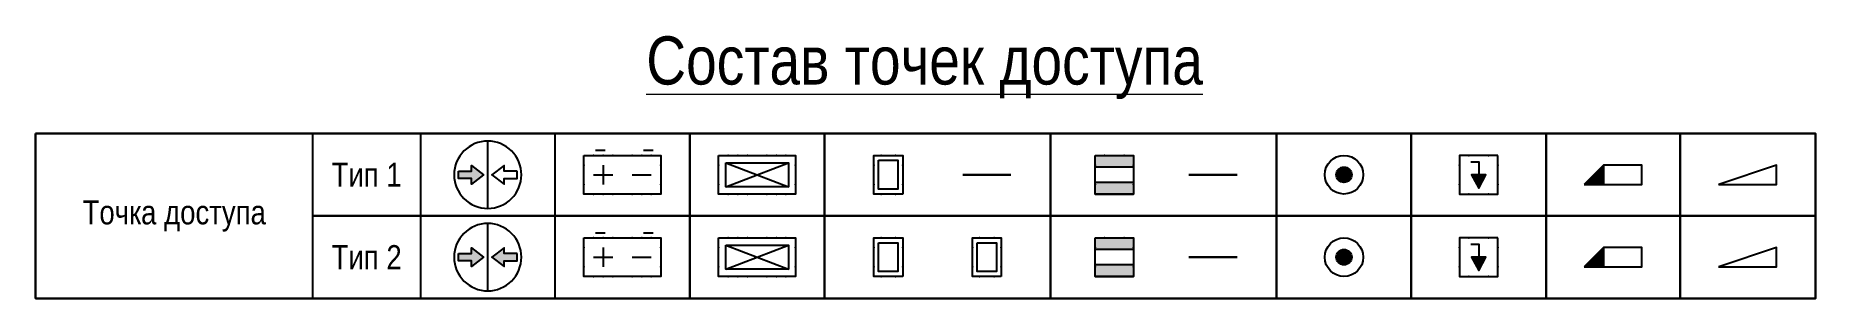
# Model space of a CAD drawing. Header units: millimetres. Extents: x -21000 to 351902, y -261781 to 19312.
# Drawn here: x 44783 to 63283, y -49709 to -46980 of the extents above; entities that cross this region are included whole.
import ezdxf
from ezdxf.enums import TextEntityAlignment as Align

# ---------------------------------------------------------------- set-up
doc = ezdxf.new("R2010")
doc.units = ezdxf.units.MM
doc.header["$MEASUREMENT"] = 0
doc.set_wipeout_variables(frame=1)
doc.layers.add('__Текст', color=7, linetype='Continuous', lineweight=0)
for name, color, linetype in [('_АТ-Имя', 7, 'Continuous'), ('_АТ-Спецификация', 7, 'Continuous'), ('_БЛ-Заливка', 7, 'Continuous'), ('_БЛ-Маска', 250, 'Continuous'), ('_БЛ_Заливка', 7, 'Continuous'), ('_КД', 84, 'Continuous'), ('_ЭП-Устройства', 14, 'Continuous')]:
    doc.layers.add(name, color=color, linetype=linetype)
doc.layers.add('_АТ-Примечания', color=250, linetype='Continuous', plot=False)
doc.styles.add('Arial Narrow', font='ARIALN.TTF', dxfattribs={"height": 2.5})
doc.styles.add('ArialN-250', font='ARIALN.TTF', dxfattribs={"height": 250})
doc.styles.add('AT-Шрифт', font='ARIALN.TTF', dxfattribs={"height": 250})

msp = doc.modelspace()

# ---------------------------------------------------------------- texts
at = {"lineweight": 0, "insert": (54024, -47639, -3600), "char_height": 500, "width": 18500, "attachment_point": 8, "style": 'ArialN-250'}
msp.add_mtext('{\\LСостав точек доступа}', dxfattribs=at)
at = {"layer": '__Текст', "color": 0, "linetype": 'ByBlock', "lineweight": -2, "char_height": 250, "attachment_point": 5, "style": 'Arial Narrow'}
for s, insert, width in [('Тип 1', (48224, -48425, -1800), 1118.94), ('\\pxl0.5,r0.5,qc,t1;Точка доступа', (46224, -48853, -1800), 2881.06), ('Тип 2', (48224, -49281, -1800), 1118.94)]:
    msp.add_mtext(s, dxfattribs=dict(at, insert=insert, width=width))

# ---------------------------------------------------------------- blocks, each defined once
blk = doc.blocks.new('КД')
at = {"ltscale": 100}
blk.add_wipeout([(0, 0), (0, 4), (8, 4), (8, 0)], dxfattribs=at).dxf.layer = '_БЛ-Маска'
blk.add_lwpolyline([(0, 4), (8, 4), (8, 0), (0, 0)], close=True, dxfattribs=at)
at = {"color": 0, "linetype": 'ByBlock', "lineweight": -2, "ltscale": 100}
blk.add_lwpolyline([(0.75, 3.25), (7.25, 3.25), (7.25, 0.75), (0.75, 0.75)], close=True, dxfattribs=at)
for points in [[(0.75, 0.75), (7.25, 3.25)], [(0.75, 3.25), (7.25, 0.75)]]:
    blk.add_lwpolyline(points, dxfattribs=at)
for p in [(1, 4), (2, 4), (3, 4), (5, 4), (6, 4), (7, 4), (0, 3), (8, 3), (0, 1), (1, 0), (2, 0), (3, 0), (5, 0), (6, 0), (7, 0), (8, 1)]:
    blk.add_point(p, dxfattribs=at)
at = {"layer": '_АТ-Имя', "ltscale": 100, "style": 'AT-Шрифт'}
blk.add_attdef('NUMBER', text='', height=2, dxfattribs=at).set_placement((0, 4), align=Align.BOTTOM_LEFT)
at = {"layer": '_АТ-Примечания', "ltscale": 100, "style": 'AT-Шрифт', "flags": 1}
for tag, p in [('ABBREVIATION', (0, 0.5)), ('COMMENT1', (0, 0.04)), ('COMMENT2', (0, -0.42)), ('COMMENT3', (0, -0.88))]:
    blk.add_attdef(tag, p, '', height=0.25, dxfattribs=at)
at = {"layer": '_АТ-Спецификация', "ltscale": 100, "style": 'AT-Шрифт', "flags": 1}
for tag, p in [('NUM', (0, 4)), ('DESCRIPTION', (0, 3.5)), ('CODE', (0, 2.5)), ('NAME', (0, 3)), ('MADEBY', (0, 2)), ('POSITION', (0, 1.5)), ('POSITION2', (0, 1))]:
    blk.add_attdef(tag, p, '', height=0.25, dxfattribs=at)
blk = doc.blocks.new('СЧ')
blk.add_wipeout([(-1.5, 2), (1.5, 2), (1.5, -2), (-1.5, -2)]).dxf.layer = '_БЛ-Маска'
at = {"color": 0, "linetype": 'ByBlock', "lineweight": -2, "ltscale": 100}
blk.add_lwpolyline([(-1, 1.5), (1, 1.5), (1, -1.5), (-1, -1.5)], close=True, dxfattribs=at)
for p in [(-0.75, 2), (0.75, 2), (-1.5, 1), (1.5, 1), (-1.5, -1), (1.5, -1), (-0.75, -2), (0.75, -2)]:
    blk.add_point(p, dxfattribs=at)
at = {"layer": '_БЛ-Маска', "color": 0, "linetype": 'ByBlock', "lineweight": -2, "ltscale": 100}
blk.add_lwpolyline([(1.5, -2), (-1.5, -2), (-1.5, 2), (1.5, 2)], close=True, dxfattribs=at)
at = {"layer": '_АТ-Имя', "ltscale": 100, "style": 'AT-Шрифт'}
blk.add_attdef('NUMBER', text='', height=2, dxfattribs=at).set_placement((0, 2), align=Align.BOTTOM_CENTER)
at = {"layer": '_АТ-Примечания', "ltscale": 100, "style": 'AT-Шрифт', "flags": 1}
for tag, p in [('ABBREVIATION', (-1.5, -1.5)), ('COMMENT1', (-1.5, -1.96)), ('COMMENT2', (-1.5, -2.42)), ('COMMENT3', (-1.5, -2.88))]:
    blk.add_attdef(tag, p, '', height=0.25, dxfattribs=at)
at = {"layer": '_АТ-Спецификация', "ltscale": 100, "style": 'AT-Шрифт', "flags": 1}
for tag, p in [('NUM', (-1.5, 2)), ('CODE', (-1.5, 0.5)), ('DESCRIPTION', (-1.5, 1.5)), ('NAME', (-1.5, 1)), ('MADEBY', (-1.5, 0)), ('POSITION', (-1.5, -0.5)), ('POSITION2', (-1.5, -1))]:
    blk.add_attdef(tag, p, '', height=0.25, dxfattribs=at)
blk = doc.blocks.new('ДК')
blk.add_wipeout([(-2, 2), (2, 2), (2, -2), (-2, -2)]).dxf.layer = '_БЛ-Маска'
at = {"layer": '_БЛ-Заливка', "linetype": 'ByBlock', "lineweight": -2, "ltscale": 100}
h = blk.add_hatch(color=84, dxfattribs=at)
h.paths.add_polyline_path([(2, 2), (-2, 2), (-2, 0.8), (2, 0.8)])
h.paths.add_polyline_path([(2, -0.8), (-2, -0.8), (-2, -2), (2, -2)])
at = {"color": 0, "linetype": 'ByBlock', "lineweight": -2, "ltscale": 100}
for p, q in [((2, 0.8), (-2, 0.8)), ((2, -0.8), (-2, -0.8))]:
    blk.add_line(p, q, dxfattribs=at)
at = {"color": 0, "linetype": 'ByBlock', "lineweight": -2}
blk.add_line((-2, -2), (2, -2), dxfattribs=at)
blk.add_lwpolyline([(-2, 2), (2, 2), (2, -2), (-2, -2)], close=True)
at = {"ltscale": 100}
for p in [(-1.02, 2), (1.02, 2), (-2, 1.01), (2, 1.01), (-2, -1.01), (2, -1.01), (-1.02, -2), (1.02, -2)]:
    blk.add_point(p, dxfattribs=at)
at = {"layer": '_АТ-Имя', "ltscale": 100, "style": 'AT-Шрифт'}
blk.add_attdef('NUMBER', text='', height=2, dxfattribs=at).set_placement((0, 2), align=Align.BOTTOM_CENTER)
at = {"layer": '_АТ-Примечания', "ltscale": 100, "style": 'AT-Шрифт', "flags": 1}
for tag, p in [('ABBREVIATION', (-2, -1.5)), ('COMMENT1', (-2, -1.96)), ('COMMENT2', (-2, -2.42)), ('COMMENT3', (-2, -2.88))]:
    blk.add_attdef(tag, p, '', height=0.25, dxfattribs=at)
at = {"layer": '_АТ-Спецификация', "ltscale": 100, "style": 'AT-Шрифт', "flags": 1}
for tag, p in [('NUM', (-2, 2)), ('CODE', (-2, 0.5)), ('DESCRIPTION', (-2, 1.5)), ('NAME', (-2, 1)), ('MADEBY', (-2, 0)), ('POSITION', (-2, -0.5)), ('POSITION2', (-2, -1))]:
    blk.add_attdef(tag, p, '', height=0.25, dxfattribs=at)
blk = doc.blocks.new('КВ')
blk.add_wipeout([(2, 0), (2, -0.06), (2, -0.13), (1.99, -0.19), (1.98, -0.25), (1.98, -0.31), (1.96, -0.37), (1.95, -0.44), (1.94, -0.5), (1.92, -0.56), (1.9, -0.62), (1.88, -0.68), (1.86, -0.74), (1.84, -0.79), (1.81, -0.85), (1.78, -0.91), (1.75, -0.96), (1.72, -1.02), (1.69, -1.07), (1.65, -1.12), (1.62, -1.18), (1.58, -1.23), (1.54, -1.27), (1.5, -1.32), (1.46, -1.37), (1.41, -1.41), (1.37, -1.46), (1.32, -1.5), (1.27, -1.54), (1.23, -1.58), (1.18, -1.62), (1.12, -1.65), (1.07, -1.69), (1.02, -1.72), (0.96, -1.75), (0.91, -1.78), (0.85, -1.81), (0.79, -1.84), (0.74, -1.86), (0.68, -1.88), (0.62, -1.9), (0.56, -1.92), (0.5, -1.94), (0.44, -1.95), (0.37, -1.96), (0.31, -1.98), (0.25, -1.98), (0.19, -1.99), (0.13, -2), (0.06, -2), (0, -2), (-0.06, -2), (-0.13, -2), (-0.19, -1.99), (-0.25, -1.98), (-0.31, -1.98), (-0.37, -1.96), (-0.44, -1.95), (-0.5, -1.94), (-0.56, -1.92), (-0.62, -1.9), (-0.68, -1.88), (-0.74, -1.86), (-0.79, -1.84), (-0.85, -1.81), (-0.91, -1.78), (-0.96, -1.75), (-1.02, -1.72), (-1.07, -1.69), (-1.12, -1.65), (-1.18, -1.62), (-1.23, -1.58), (-1.27, -1.54), (-1.32, -1.5), (-1.37, -1.46), (-1.41, -1.41), (-1.46, -1.37), (-1.5, -1.32), (-1.54, -1.27), (-1.58, -1.23), (-1.62, -1.18), (-1.65, -1.12), (-1.69, -1.07), (-1.72, -1.02), (-1.75, -0.96), (-1.78, -0.91), (-1.81, -0.85), (-1.84, -0.79), (-1.86, -0.74), (-1.88, -0.68), (-1.9, -0.62), (-1.92, -0.56), (-1.94, -0.5), (-1.95, -0.44), (-1.96, -0.37), (-1.98, -0.31), (-1.98, -0.25), (-1.99, -0.19), (-2, -0.13), (-2, -0.06), (-2, 0), (-2, 0.06), (-2, 0.13), (-1.99, 0.19), (-1.98, 0.25), (-1.98, 0.31), (-1.96, 0.37), (-1.95, 0.44), (-1.94, 0.5), (-1.92, 0.56), (-1.9, 0.62), (-1.88, 0.68), (-1.86, 0.74), (-1.84, 0.79), (-1.81, 0.85), (-1.78, 0.91), (-1.75, 0.96), (-1.72, 1.02), (-1.69, 1.07), (-1.65, 1.12), (-1.62, 1.18), (-1.58, 1.23), (-1.54, 1.27), (-1.5, 1.32), (-1.46, 1.37), (-1.41, 1.41), (-1.37, 1.46), (-1.32, 1.5), (-1.27, 1.54), (-1.23, 1.58), (-1.18, 1.62), (-1.12, 1.65), (-1.07, 1.69), (-1.02, 1.72), (-0.96, 1.75), (-0.91, 1.78), (-0.85, 1.81), (-0.79, 1.84), (-0.74, 1.86), (-0.68, 1.88), (-0.62, 1.9), (-0.56, 1.92), (-0.5, 1.94), (-0.44, 1.95), (-0.37, 1.96), (-0.31, 1.98), (-0.25, 1.98), (-0.19, 1.99), (-0.13, 2), (-0.06, 2), (0, 2), (0.06, 2), (0.13, 2), (0.19, 1.99), (0.25, 1.98), (0.31, 1.98), (0.37, 1.96), (0.44, 1.95), (0.5, 1.94), (0.56, 1.92), (0.62, 1.9), (0.68, 1.88), (0.74, 1.86), (0.79, 1.84), (0.85, 1.81), (0.91, 1.78), (0.96, 1.75), (1.02, 1.72), (1.07, 1.69), (1.12, 1.65), (1.18, 1.62), (1.23, 1.58), (1.27, 1.54), (1.32, 1.5), (1.37, 1.46), (1.41, 1.41), (1.46, 1.37), (1.5, 1.32), (1.54, 1.27), (1.58, 1.23), (1.62, 1.18), (1.65, 1.12), (1.69, 1.07), (1.72, 1.02), (1.75, 0.96), (1.78, 0.91), (1.81, 0.85), (1.84, 0.79), (1.86, 0.74), (1.88, 0.68), (1.9, 0.62), (1.92, 0.56), (1.94, 0.5), (1.95, 0.44), (1.96, 0.37), (1.98, 0.31), (1.98, 0.25), (1.99, 0.19), (2, 0.13), (2, 0.06)]).dxf.layer = '_БЛ-Маска'
at = {"layer": '_БЛ-Заливка', "linetype": 'ByBlock', "lineweight": -2, "ltscale": 100}
blk.add_hatch(color=84, dxfattribs=at).paths.add_polyline_path([(0.8, 0, 1), (-0.8, 0, 1)])
blk.add_circle((0, 0), 2)
at = {"color": 0, "linetype": 'ByBlock', "lineweight": -2, "ltscale": 100}
blk.add_circle((0, 0), 0.8, dxfattribs=at)
at = {"layer": '_АТ-Имя', "ltscale": 100, "style": 'AT-Шрифт'}
blk.add_attdef('NUMBER', text='', height=2, dxfattribs=at).set_placement((0, 2), align=Align.BOTTOM_CENTER)
at = {"layer": '_АТ-Примечания', "ltscale": 100, "style": 'AT-Шрифт', "flags": 1}
for tag, p in [('ABBREVIATION', (0, -1.5)), ('COMMENT1', (0, -1.96)), ('COMMENT2', (0, -2.42)), ('COMMENT3', (0, -2.88))]:
    blk.add_attdef(tag, p, '', height=0.25, dxfattribs=at)
at = {"layer": '_АТ-Спецификация', "ltscale": 100, "style": 'AT-Шрифт', "flags": 1}
for tag, p in [('NUM', (0, 2)), ('CODE', (0, 0.5)), ('DESCRIPTION', (0, 1.5)), ('NAME', (0, 1)), ('MADEBY', (0, 0)), ('POSITION', (0, -0.5)), ('POSITION2', (0, -1))]:
    blk.add_attdef(tag, p, '', height=0.25, dxfattribs=at)
blk = doc.blocks.new('АКВ')
at = {"lineweight": 0}
blk.add_wipeout([(-2, -2), (-2, 2), (2, 2), (2, -2)], dxfattribs=at).dxf.layer = '_БЛ-Маска'
at = {"layer": '_БЛ-Заливка'}
h = blk.add_hatch(color=84, dxfattribs=at)
h.dxf.hatch_style = 1
h.paths.add_polyline_path([(0.75, 0), (0, 0), (-0.75, 0), (0, -1.39)])
blk.add_lwpolyline([(2, 2), (-2, 2), (-2, -2), (2, -2)], close=True)
blk.add_lwpolyline([(-0.81, 1.34), (0, 1.34), (0, 0), (-0.75, 0), (0, -1.39), (0.75, 0), (0, 0)])
at = {"ltscale": 100}
for p in [(-1.02, 2), (1.02, 2), (-2, 1.01), (2, 1.01), (-2, -1.01), (2, -1.01), (-1.02, -2), (1.02, -2)]:
    blk.add_point(p, dxfattribs=at)
at = {"layer": '_АТ-Имя', "ltscale": 100, "style": 'AT-Шрифт'}
blk.add_attdef('NUMBER', text='', height=2, dxfattribs=at).set_placement((0, 2), align=Align.BOTTOM_CENTER)
at = {"layer": '_АТ-Примечания', "ltscale": 100, "style": 'AT-Шрифт', "flags": 1}
for tag, p in [('ABBREVIATION', (-2, -1.5)), ('COMMENT1', (-2, -1.96)), ('COMMENT2', (-2, -2.42)), ('COMMENT3', (-2, -2.88))]:
    blk.add_attdef(tag, p, '', height=0.25, dxfattribs=at)
at = {"layer": '_АТ-Спецификация', "ltscale": 100, "style": 'AT-Шрифт', "flags": 1}
for tag, p in [('NUM', (-2, 2)), ('CODE', (-2, 0.5)), ('DESCRIPTION', (-2, 1.5)), ('NAME', (-2, 1)), ('MADEBY', (-2, 0)), ('POSITION', (-2, -0.5)), ('POSITION2', (-2, -1))]:
    blk.add_attdef(tag, p, '', height=0.25, dxfattribs=at)
blk = doc.blocks.new('ЭМ')
at = {"layer": '_АТ-Примечания', "ltscale": 100, "style": 'AT-Шрифт', "flags": 1}
for tag, p in [('ABBREVIATION', (-2, -2.5)), ('COMMENT1', (-2, -2.96)), ('COMMENT2', (-2, -3.42)), ('COMMENT3', (-2, -3.88))]:
    blk.add_attdef(tag, p, '', height=0.25, dxfattribs=at)
blk.add_wipeout([(-2, -1), (-2, 1), (2, 1), (2, -1)]).dxf.layer = '_БЛ-Маска'
at = {"layer": '_БЛ_Заливка', "ltscale": 100}
blk.add_hatch(color=84, dxfattribs=at).paths.add_polyline_path([(-2, 1), (-4, -1), (-2, -1)])
at = {"ltscale": 100}
for points in [[(-4, -1), (2, -1), (2, 1), (-2, 1), (-4, -1)], [(-2, 1), (-2, -1)]]:
    blk.add_lwpolyline(points, dxfattribs=at)
at = {"layer": '_АТ-Имя', "ltscale": 100, "style": 'AT-Шрифт'}
blk.add_attdef('NUMBER', text='', height=2, dxfattribs=at).set_placement((-1, 1), align=Align.BOTTOM_CENTER)
at = {"layer": '_АТ-Спецификация', "ltscale": 100, "style": 'AT-Шрифт', "flags": 1}
for tag, p in [('NUM', (-2, 1)), ('DESCRIPTION', (-2, 0.5)), ('NAME', (-2, 0)), ('CODE', (-2, -0.5)), ('MADEBY', (-2, -1)), ('POSITION', (-2, -1.5)), ('POSITION2', (-2, -2))]:
    blk.add_attdef(tag, p, '', height=0.25, dxfattribs=at)
blk = doc.blocks.new('ДМ')
at = {"layer": '_АТ-Примечания', "ltscale": 100, "style": 'AT-Шрифт', "flags": 1}
for tag, p in [('ABBREVIATION', (-3, -2.5)), ('COMMENT1', (-3, -2.96)), ('COMMENT2', (-3, -3.42)), ('COMMENT3', (-3, -3.88))]:
    blk.add_attdef(tag, p, '', height=0.25, dxfattribs=at)
blk.add_wipeout([(-3, -1), (3, 1), (3, -1)]).dxf.layer = '_БЛ-Маска'
at = {"color": 0, "linetype": 'ByBlock', "lineweight": -2, "ltscale": 100}
blk.add_lwpolyline([(-3, -1), (3, -1), (3, 1), (-3, -1), (-3, -1)], dxfattribs=at)
at = {"layer": '_АТ-Имя', "ltscale": 100, "style": 'AT-Шрифт'}
blk.add_attdef('NUMBER', text='', height=2, dxfattribs=at).set_placement((-3, 1), align=Align.BOTTOM_LEFT)
at = {"layer": '_АТ-Спецификация', "ltscale": 100, "style": 'AT-Шрифт', "flags": 1}
for tag, p in [('NUM', (-3, 1)), ('DESCRIPTION', (-3, 0.5)), ('NAME', (-3, 0)), ('CODE', (-3, -0.5)), ('MADEBY', (-3, -1)), ('POSITION', (-3, -1.5)), ('POSITION2', (-3, -2))]:
    blk.add_attdef(tag, p, '', height=0.25, dxfattribs=at)
blk = doc.blocks.new('РИП')
at = {"layer": '_АТ-Имя', "ltscale": 100, "style": 'AT-Шрифт'}
blk.add_attdef('NUMBER', text='', height=2, dxfattribs=at).set_placement((0, 4.54), align=Align.BOTTOM_LEFT)
blk.add_wipeout([(0, 4), (8, 4), (8, 0), (0, 0)]).dxf.layer = '_БЛ-Маска'
for p, q in [((1.19, 4.54), (2.19, 4.54)), ((6.19, 4.54), (7.19, 4.54))]:
    blk.add_line(p, q)
at = {"color": 0, "linetype": 'ByBlock', "lineweight": -2}
for p, q in [((1, 2), (3, 2)), ((2, 3), (2, 1)), ((5, 2), (7, 2))]:
    blk.add_line(p, q, dxfattribs=at)
blk.add_lwpolyline([(0, 4), (8, 4), (8, 0), (0, 0)], close=True)
at = {"color": 0, "linetype": 'ByBlock', "lineweight": -2, "ltscale": 100}
for p in [(1, 4), (2, 4), (3, 4), (5, 4), (6, 4), (7, 4), (0, 3), (8, 3), (0, 1), (8, 1), (1, 0), (2, 0), (3, 0), (5, 0), (6, 0), (7, 0)]:
    blk.add_point(p, dxfattribs=at)
at = {"layer": '_АТ-Примечания', "ltscale": 100, "style": 'AT-Шрифт', "flags": 1}
for tag, p in [('ABBREVIATION', (0, 0.5)), ('COMMENT1', (0, 0.04)), ('COMMENT2', (0, -0.42)), ('COMMENT3', (0, -0.88))]:
    blk.add_attdef(tag, p, '', height=0.25, dxfattribs=at)
at = {"layer": '_АТ-Спецификация', "ltscale": 100, "style": 'AT-Шрифт', "flags": 1}
for tag, p in [('NUM', (0, 4)), ('DESCRIPTION', (0, 3.5)), ('CODE', (0, 2.5)), ('NAME', (0, 3)), ('MADEBY', (0, 2)), ('POSITION', (0, 1.5)), ('POSITION2', (0, 1))]:
    blk.add_attdef(tag, p, '', height=0.25, dxfattribs=at)
blk = doc.blocks.new('ТД1')
at = {"layer": '_АТ-Имя', "ltscale": 100, "style": 'AT-Шрифт'}
blk.add_attdef('ПОЗИЦИЯ', text='', height=2, dxfattribs=at).set_placement((0, 3.5), align=Align.BOTTOM_CENTER)
at = {"layer": '_АТ-Примечания', "ltscale": 100, "style": 'AT-Шрифт', "flags": 1}
for tag, p in [('НАИМЕНОВАНИЕ', (0, 3.5)), ('КОД', (0, 2.5)), ('РИП', (0, 2)), ('ДК', (0, 0.5)), ('СЧ', (0, 1)), ('КД', (0, 1.5)), ('КВ', (0, 0)), ('АКВ', (0, -0.5)), ('ДОВОДЧИК', (0, -1.5)), ('ЗАМОК', (0, -1))]:
    blk.add_attdef(tag, p, '', height=0.25, dxfattribs=at)
blk.add_attdef('ТИП', text='', height=0.25, dxfattribs=at).set_placement((0.29, 3.13), align=Align.MIDDLE_CENTER)
blk.add_wipeout([(3.5, 0), (3.5, -0.11), (3.49, -0.22), (3.48, -0.33), (3.47, -0.44), (3.46, -0.55), (3.44, -0.66), (3.42, -0.76), (3.39, -0.87), (3.36, -0.98), (3.33, -1.08), (3.29, -1.19), (3.25, -1.29), (3.21, -1.39), (3.17, -1.49), (3.12, -1.59), (3.07, -1.69), (3.01, -1.78), (2.96, -1.88), (2.89, -1.97), (2.83, -2.06), (2.77, -2.15), (2.7, -2.23), (2.63, -2.31), (2.55, -2.4), (2.47, -2.47), (2.4, -2.55), (2.31, -2.63), (2.23, -2.7), (2.15, -2.77), (2.06, -2.83), (1.97, -2.89), (1.88, -2.96), (1.78, -3.01), (1.69, -3.07), (1.59, -3.12), (1.49, -3.17), (1.39, -3.21), (1.29, -3.25), (1.19, -3.29), (1.08, -3.33), (0.98, -3.36), (0.87, -3.39), (0.76, -3.42), (0.66, -3.44), (0.55, -3.46), (0.44, -3.47), (0.33, -3.48), (0.22, -3.49), (0.11, -3.5), (0, -3.5), (-0.11, -3.5), (-0.22, -3.49), (-0.33, -3.48), (-0.44, -3.47), (-0.55, -3.46), (-0.66, -3.44), (-0.76, -3.42), (-0.87, -3.39), (-0.98, -3.36), (-1.08, -3.33), (-1.19, -3.29), (-1.29, -3.25), (-1.39, -3.21), (-1.49, -3.17), (-1.59, -3.12), (-1.69, -3.07), (-1.78, -3.01), (-1.88, -2.96), (-1.97, -2.89), (-2.06, -2.83), (-2.15, -2.77), (-2.23, -2.7), (-2.31, -2.63), (-2.4, -2.55), (-2.47, -2.47), (-2.55, -2.4), (-2.63, -2.31), (-2.7, -2.23), (-2.77, -2.15), (-2.83, -2.06), (-2.89, -1.97), (-2.96, -1.88), (-3.01, -1.78), (-3.07, -1.69), (-3.12, -1.59), (-3.17, -1.49), (-3.21, -1.39), (-3.25, -1.29), (-3.29, -1.19), (-3.33, -1.08), (-3.36, -0.98), (-3.39, -0.87), (-3.42, -0.76), (-3.44, -0.66), (-3.46, -0.55), (-3.47, -0.44), (-3.48, -0.33), (-3.49, -0.22), (-3.5, -0.11), (-3.5, 0), (-3.5, 0.11), (-3.49, 0.22), (-3.48, 0.33), (-3.47, 0.44), (-3.46, 0.55), (-3.44, 0.66), (-3.42, 0.76), (-3.39, 0.87), (-3.36, 0.98), (-3.33, 1.08), (-3.29, 1.19), (-3.25, 1.29), (-3.21, 1.39), (-3.17, 1.49), (-3.12, 1.59), (-3.07, 1.69), (-3.01, 1.78), (-2.96, 1.88), (-2.89, 1.97), (-2.83, 2.06), (-2.77, 2.15), (-2.7, 2.23), (-2.63, 2.31), (-2.55, 2.4), (-2.47, 2.47), (-2.4, 2.55), (-2.31, 2.63), (-2.23, 2.7), (-2.15, 2.77), (-2.06, 2.83), (-1.97, 2.89), (-1.88, 2.96), (-1.78, 3.01), (-1.69, 3.07), (-1.59, 3.12), (-1.49, 3.17), (-1.39, 3.21), (-1.29, 3.25), (-1.19, 3.29), (-1.08, 3.33), (-0.98, 3.36), (-0.87, 3.39), (-0.76, 3.42), (-0.66, 3.44), (-0.55, 3.46), (-0.44, 3.47), (-0.33, 3.48), (-0.22, 3.49), (-0.11, 3.5), (0, 3.5), (0.11, 3.5), (0.22, 3.49), (0.33, 3.48), (0.44, 3.47), (0.55, 3.46), (0.66, 3.44), (0.76, 3.42), (0.87, 3.39), (0.98, 3.36), (1.08, 3.33), (1.19, 3.29), (1.29, 3.25), (1.39, 3.21), (1.49, 3.17), (1.59, 3.12), (1.69, 3.07), (1.78, 3.01), (1.88, 2.96), (1.97, 2.89), (2.06, 2.83), (2.15, 2.77), (2.23, 2.7), (2.31, 2.63), (2.4, 2.55), (2.47, 2.47), (2.55, 2.4), (2.63, 2.31), (2.7, 2.23), (2.77, 2.15), (2.83, 2.06), (2.89, 1.97), (2.96, 1.88), (3.01, 1.78), (3.07, 1.69), (3.12, 1.59), (3.17, 1.49), (3.21, 1.39), (3.25, 1.29), (3.29, 1.19), (3.33, 1.08), (3.36, 0.98), (3.39, 0.87), (3.42, 0.76), (3.44, 0.66), (3.46, 0.55), (3.47, 0.44), (3.48, 0.33), (3.49, 0.22), (3.5, 0.11)]).dxf.layer = '_БЛ-Маска'
at = {"ltscale": 100}
h = blk.add_hatch(color=84, dxfattribs=at)
h.dxf.hatch_style = 1
h.paths.add_polyline_path([(-1.7, 0.38), (-3.04, 0.38), (-3.04, -0.38), (-1.7, -0.38), (-1.7, -0.97), (-0.43, 0), (-1.7, 0.97)])
blk.add_lwpolyline([(3.5, 0, 0.414214), (0, 3.5, 0.414214), (-3.5, 0, 0.414214), (0, -3.5, 0.414214)], format="xyb", close=True, dxfattribs=at)
blk.add_lwpolyline([(0, -3.5), (0, 3.5)], dxfattribs=at)
for points in [[(-3.04, 0.38), (-1.7, 0.38), (-1.7, 0.97), (-0.43, 0), (-1.7, -0.97), (-1.7, -0.38), (-3.04, -0.38)], [(3.04, 0.38), (1.7, 0.38), (1.7, 0.97), (0.43, 0), (1.7, -0.97), (1.7, -0.38), (3.04, -0.38)]]:
    blk.add_lwpolyline(points, close=True, dxfattribs=at)
blk = doc.blocks.new('ТД2')
at = {"layer": '_АТ-Имя', "ltscale": 100, "style": 'AT-Шрифт'}
blk.add_attdef('ПОЗИЦИЯ', text='', height=2, dxfattribs=at).set_placement((0, 3.5), align=Align.BOTTOM_CENTER)
at = {"layer": '_АТ-Примечания', "ltscale": 100, "style": 'AT-Шрифт', "flags": 1}
for tag, p in [('НАИМЕНОВАНИЕ', (0, 3.5)), ('КОД', (0, 2.5)), ('РИП', (0, 2)), ('ДК', (0, 0.5)), ('СЧ', (0, 1)), ('КД', (0, 1.5)), ('КВ', (0, 0)), ('АКВ', (0, -0.5)), ('ДОВОДЧИК', (0, -1.5)), ('ЗАМОК', (0, -1))]:
    blk.add_attdef(tag, p, '', height=0.25, dxfattribs=at)
blk.add_attdef('ТИП', text='', height=0.25, dxfattribs=at).set_placement((0.29, 3.13), align=Align.MIDDLE_CENTER)
blk.add_wipeout([(3.5, 0), (3.5, -0.11), (3.49, -0.22), (3.48, -0.33), (3.47, -0.44), (3.46, -0.55), (3.44, -0.66), (3.42, -0.76), (3.39, -0.87), (3.36, -0.98), (3.33, -1.08), (3.29, -1.19), (3.25, -1.29), (3.21, -1.39), (3.17, -1.49), (3.12, -1.59), (3.07, -1.69), (3.01, -1.78), (2.96, -1.88), (2.89, -1.97), (2.83, -2.06), (2.77, -2.15), (2.7, -2.23), (2.63, -2.31), (2.55, -2.4), (2.47, -2.47), (2.4, -2.55), (2.31, -2.63), (2.23, -2.7), (2.15, -2.77), (2.06, -2.83), (1.97, -2.89), (1.88, -2.96), (1.78, -3.01), (1.69, -3.07), (1.59, -3.12), (1.49, -3.17), (1.39, -3.21), (1.29, -3.25), (1.19, -3.29), (1.08, -3.33), (0.98, -3.36), (0.87, -3.39), (0.76, -3.42), (0.66, -3.44), (0.55, -3.46), (0.44, -3.47), (0.33, -3.48), (0.22, -3.49), (0.11, -3.5), (0, -3.5), (-0.11, -3.5), (-0.22, -3.49), (-0.33, -3.48), (-0.44, -3.47), (-0.55, -3.46), (-0.66, -3.44), (-0.76, -3.42), (-0.87, -3.39), (-0.98, -3.36), (-1.08, -3.33), (-1.19, -3.29), (-1.29, -3.25), (-1.39, -3.21), (-1.49, -3.17), (-1.59, -3.12), (-1.69, -3.07), (-1.78, -3.01), (-1.88, -2.96), (-1.97, -2.89), (-2.06, -2.83), (-2.15, -2.77), (-2.23, -2.7), (-2.31, -2.63), (-2.4, -2.55), (-2.47, -2.47), (-2.55, -2.4), (-2.63, -2.31), (-2.7, -2.23), (-2.77, -2.15), (-2.83, -2.06), (-2.89, -1.97), (-2.96, -1.88), (-3.01, -1.78), (-3.07, -1.69), (-3.12, -1.59), (-3.17, -1.49), (-3.21, -1.39), (-3.25, -1.29), (-3.29, -1.19), (-3.33, -1.08), (-3.36, -0.98), (-3.39, -0.87), (-3.42, -0.76), (-3.44, -0.66), (-3.46, -0.55), (-3.47, -0.44), (-3.48, -0.33), (-3.49, -0.22), (-3.5, -0.11), (-3.5, 0), (-3.5, 0.11), (-3.49, 0.22), (-3.48, 0.33), (-3.47, 0.44), (-3.46, 0.55), (-3.44, 0.66), (-3.42, 0.76), (-3.39, 0.87), (-3.36, 0.98), (-3.33, 1.08), (-3.29, 1.19), (-3.25, 1.29), (-3.21, 1.39), (-3.17, 1.49), (-3.12, 1.59), (-3.07, 1.69), (-3.01, 1.78), (-2.96, 1.88), (-2.89, 1.97), (-2.83, 2.06), (-2.77, 2.15), (-2.7, 2.23), (-2.63, 2.31), (-2.55, 2.4), (-2.47, 2.47), (-2.4, 2.55), (-2.31, 2.63), (-2.23, 2.7), (-2.15, 2.77), (-2.06, 2.83), (-1.97, 2.89), (-1.88, 2.96), (-1.78, 3.01), (-1.69, 3.07), (-1.59, 3.12), (-1.49, 3.17), (-1.39, 3.21), (-1.29, 3.25), (-1.19, 3.29), (-1.08, 3.33), (-0.98, 3.36), (-0.87, 3.39), (-0.76, 3.42), (-0.66, 3.44), (-0.55, 3.46), (-0.44, 3.47), (-0.33, 3.48), (-0.22, 3.49), (-0.11, 3.5), (0, 3.5), (0.11, 3.5), (0.22, 3.49), (0.33, 3.48), (0.44, 3.47), (0.55, 3.46), (0.66, 3.44), (0.76, 3.42), (0.87, 3.39), (0.98, 3.36), (1.08, 3.33), (1.19, 3.29), (1.29, 3.25), (1.39, 3.21), (1.49, 3.17), (1.59, 3.12), (1.69, 3.07), (1.78, 3.01), (1.88, 2.96), (1.97, 2.89), (2.06, 2.83), (2.15, 2.77), (2.23, 2.7), (2.31, 2.63), (2.4, 2.55), (2.47, 2.47), (2.55, 2.4), (2.63, 2.31), (2.7, 2.23), (2.77, 2.15), (2.83, 2.06), (2.89, 1.97), (2.96, 1.88), (3.01, 1.78), (3.07, 1.69), (3.12, 1.59), (3.17, 1.49), (3.21, 1.39), (3.25, 1.29), (3.29, 1.19), (3.33, 1.08), (3.36, 0.98), (3.39, 0.87), (3.42, 0.76), (3.44, 0.66), (3.46, 0.55), (3.47, 0.44), (3.48, 0.33), (3.49, 0.22), (3.5, 0.11)]).dxf.layer = '_БЛ-Маска'
at = {"ltscale": 100}
h = blk.add_hatch(color=84, dxfattribs=at)
h.dxf.hatch_style = 1
h.paths.add_polyline_path([(-1.7, 0.38), (-3.04, 0.38), (-3.04, -0.38), (-1.7, -0.38), (-1.7, -0.97), (-0.43, 0), (-1.7, 0.97)])
h = blk.add_hatch(color=84, dxfattribs=at)
h.dxf.hatch_style = 1
h.paths.add_polyline_path([(1.7, 0.38), (1.7, 0.97), (0.43, 0), (1.7, -0.97), (1.7, -0.38), (3.04, -0.38), (3.04, 0.38)])
blk.add_lwpolyline([(3.5, 0, 0.414214), (0, 3.5, 0.414214), (-3.5, 0, 0.414214), (0, -3.5, 0.414214)], format="xyb", close=True, dxfattribs=at)
blk.add_lwpolyline([(0, -3.5), (0, 3.5)], dxfattribs=at)
for points in [[(-3.04, 0.38), (-1.7, 0.38), (-1.7, 0.97), (-0.43, 0), (-1.7, -0.97), (-1.7, -0.38), (-3.04, -0.38)], [(3.04, 0.38), (1.7, 0.38), (1.7, 0.97), (0.43, 0), (1.7, -0.97), (1.7, -0.38), (3.04, -0.38)]]:
    blk.add_lwpolyline(points, close=True, dxfattribs=at)

# ---------------------------------------------------------------- linework, layer by layer
at = {"linetype": 'Continuous', "lineweight": 30}
for p, q in [((54421, -48425, -2700), (54921, -48425, -2700)), ((56771, -48425, 900), (57271, -48425, 900)), ((56771, -49281, 900), (57271, -49281, 900))]:
    msp.add_line(p, q, dxfattribs=at)
at = {"elevation": -1800}
for points in [[(47664, -47997), (48783, -47997), (48783, -48853), (47664, -48853)], [(47664, -48853), (48783, -48853), (48783, -49709), (47664, -49709)]]:
    msp.add_lwpolyline(points, close=True, dxfattribs=at)

# ---------------------------------------------------------------- block references
at = {"layer": '_КД', "color": 5, "xscale": 100, "yscale": 100, "zscale": 0.1}
msp.add_blockref('ТД1', (49483, -48425, -1800), dxfattribs=at)
at = {"layer": '_КД', "xscale": 100, "yscale": 100, "zscale": 0.1}
for name, p in [('КД', (51883, -48625, -2700)), ('СЧ', (53646, -48425, -3600)), ('ДК', (55996, -48425, -2700)), ('КВ', (58383, -48425, -1800)), ('АКВ', (59783, -48425, -1800)), ('ЭМ', (61280, -48425, -3600)), ('ДМ', (62580, -48425, -1800))]:
    msp.add_blockref(name, p, dxfattribs=at)
at = {"layer": '_ЭП-Устройства', "xscale": 100, "yscale": 100, "zscale": 0.1}
msp.add_blockref('РИП', (50483, -48625, -2700), dxfattribs=at)

msp.set_redraw_order([(e.dxf.handle, doc.entitydb.next_handle()) for e in msp.query("TEXT MTEXT ATTDEF DIMENSION ARC_DIMENSION")])  # texts and dimensions are drawn at this point

# ---------------------------------------------------------------- next in the draw order: linework, layer by layer
at = {"lineweight": 30, "elevation": -3600}
msp.add_lwpolyline([(44783, -47997), (63283, -47997), (63283, -49709), (44783, -49709)], close=True, dxfattribs=at)
for points, elevation in [([(50183, -47997), (48783, -47997), (48783, -48853), (50183, -48853)], -2700), ([(50183, -47997), (51583, -47997), (51583, -48853), (50183, -48853)], -2700), ([(51583, -47997), (52983, -47997), (52983, -48853), (51583, -48853)], -3600), ([(52983, -47997), (55333, -47997), (55333, -48853), (52983, -48853)], -3600), ([(55333, -47997), (57683, -47997), (57683, -48853), (55333, -48853)], -3600), ([(57683, -47997), (59083, -47997), (59083, -48853), (57683, -48853)], -1800), ([(59083, -47997), (60483, -47997), (60483, -48853), (59083, -48853)], -1800), ([(60483, -47997), (61877, -47997), (61877, -48853), (60483, -48853)], -3600), ([(61877, -47997), (63283, -47997), (63283, -48853), (61877, -48853)], -1800), ([(50183, -48853), (48783, -48853), (48783, -49709), (50183, -49709)], -2700)]:
    msp.add_lwpolyline(points, close=True, dxfattribs=dict(elevation=elevation))

# ---------------------------------------------------------------- next in the draw order: block references
at = {"layer": '_КД', "color": 5, "xscale": 100, "yscale": 100, "zscale": 0.1}
msp.add_blockref('ТД2', (49483, -49281, -2700), dxfattribs=at)
at = {"layer": '_КД', "xscale": 100, "yscale": 100, "zscale": 0.1}
for name, p in [('КД', (51883, -49481, -2700)), ('СЧ', (53646, -49281, -3600)), ('ДК', (55996, -49281, -2700)), ('КВ', (58383, -49281, -1800)), ('АКВ', (59783, -49281, -1800)), ('ЭМ', (61280, -49281, -3600)), ('ДМ', (62580, -49281, -1800))]:
    msp.add_blockref(name, p, dxfattribs=at)
at = {"layer": '_ЭП-Устройства', "xscale": 100, "yscale": 100, "zscale": 0.1}
msp.add_blockref('РИП', (50483, -49481, -2700), dxfattribs=at)

# ---------------------------------------------------------------- next in the draw order: linework, layer by layer
for points, elevation in [([(50183, -48853), (51583, -48853), (51583, -49709), (50183, -49709)], -2700), ([(51583, -48853), (52983, -48853), (52983, -49709), (51583, -49709)], -3600), ([(52983, -48853), (55333, -48853), (55333, -49709), (52983, -49709)], -3600), ([(55333, -48853), (57683, -48853), (57683, -49709), (55333, -49709)], -3600), ([(57683, -48853), (59083, -48853), (59083, -49709), (57683, -49709)], -1800), ([(59083, -48853), (60483, -48853), (60483, -49709), (59083, -49709)], -1800), ([(60483, -48853), (61877, -48853), (61877, -49709), (60483, -49709)], -3600), ([(61877, -48853), (63283, -48853), (63283, -49709), (61877, -49709)], -1800)]:
    msp.add_lwpolyline(points, close=True, dxfattribs=dict(elevation=elevation))

# ---------------------------------------------------------------- next in the draw order: block references
at = {"layer": '_КД', "xscale": 100, "yscale": 100, "zscale": 0.1}
msp.add_blockref('СЧ', (54671, -49281, -2700), dxfattribs=at)

doc.saveas('drawing.dxf')
